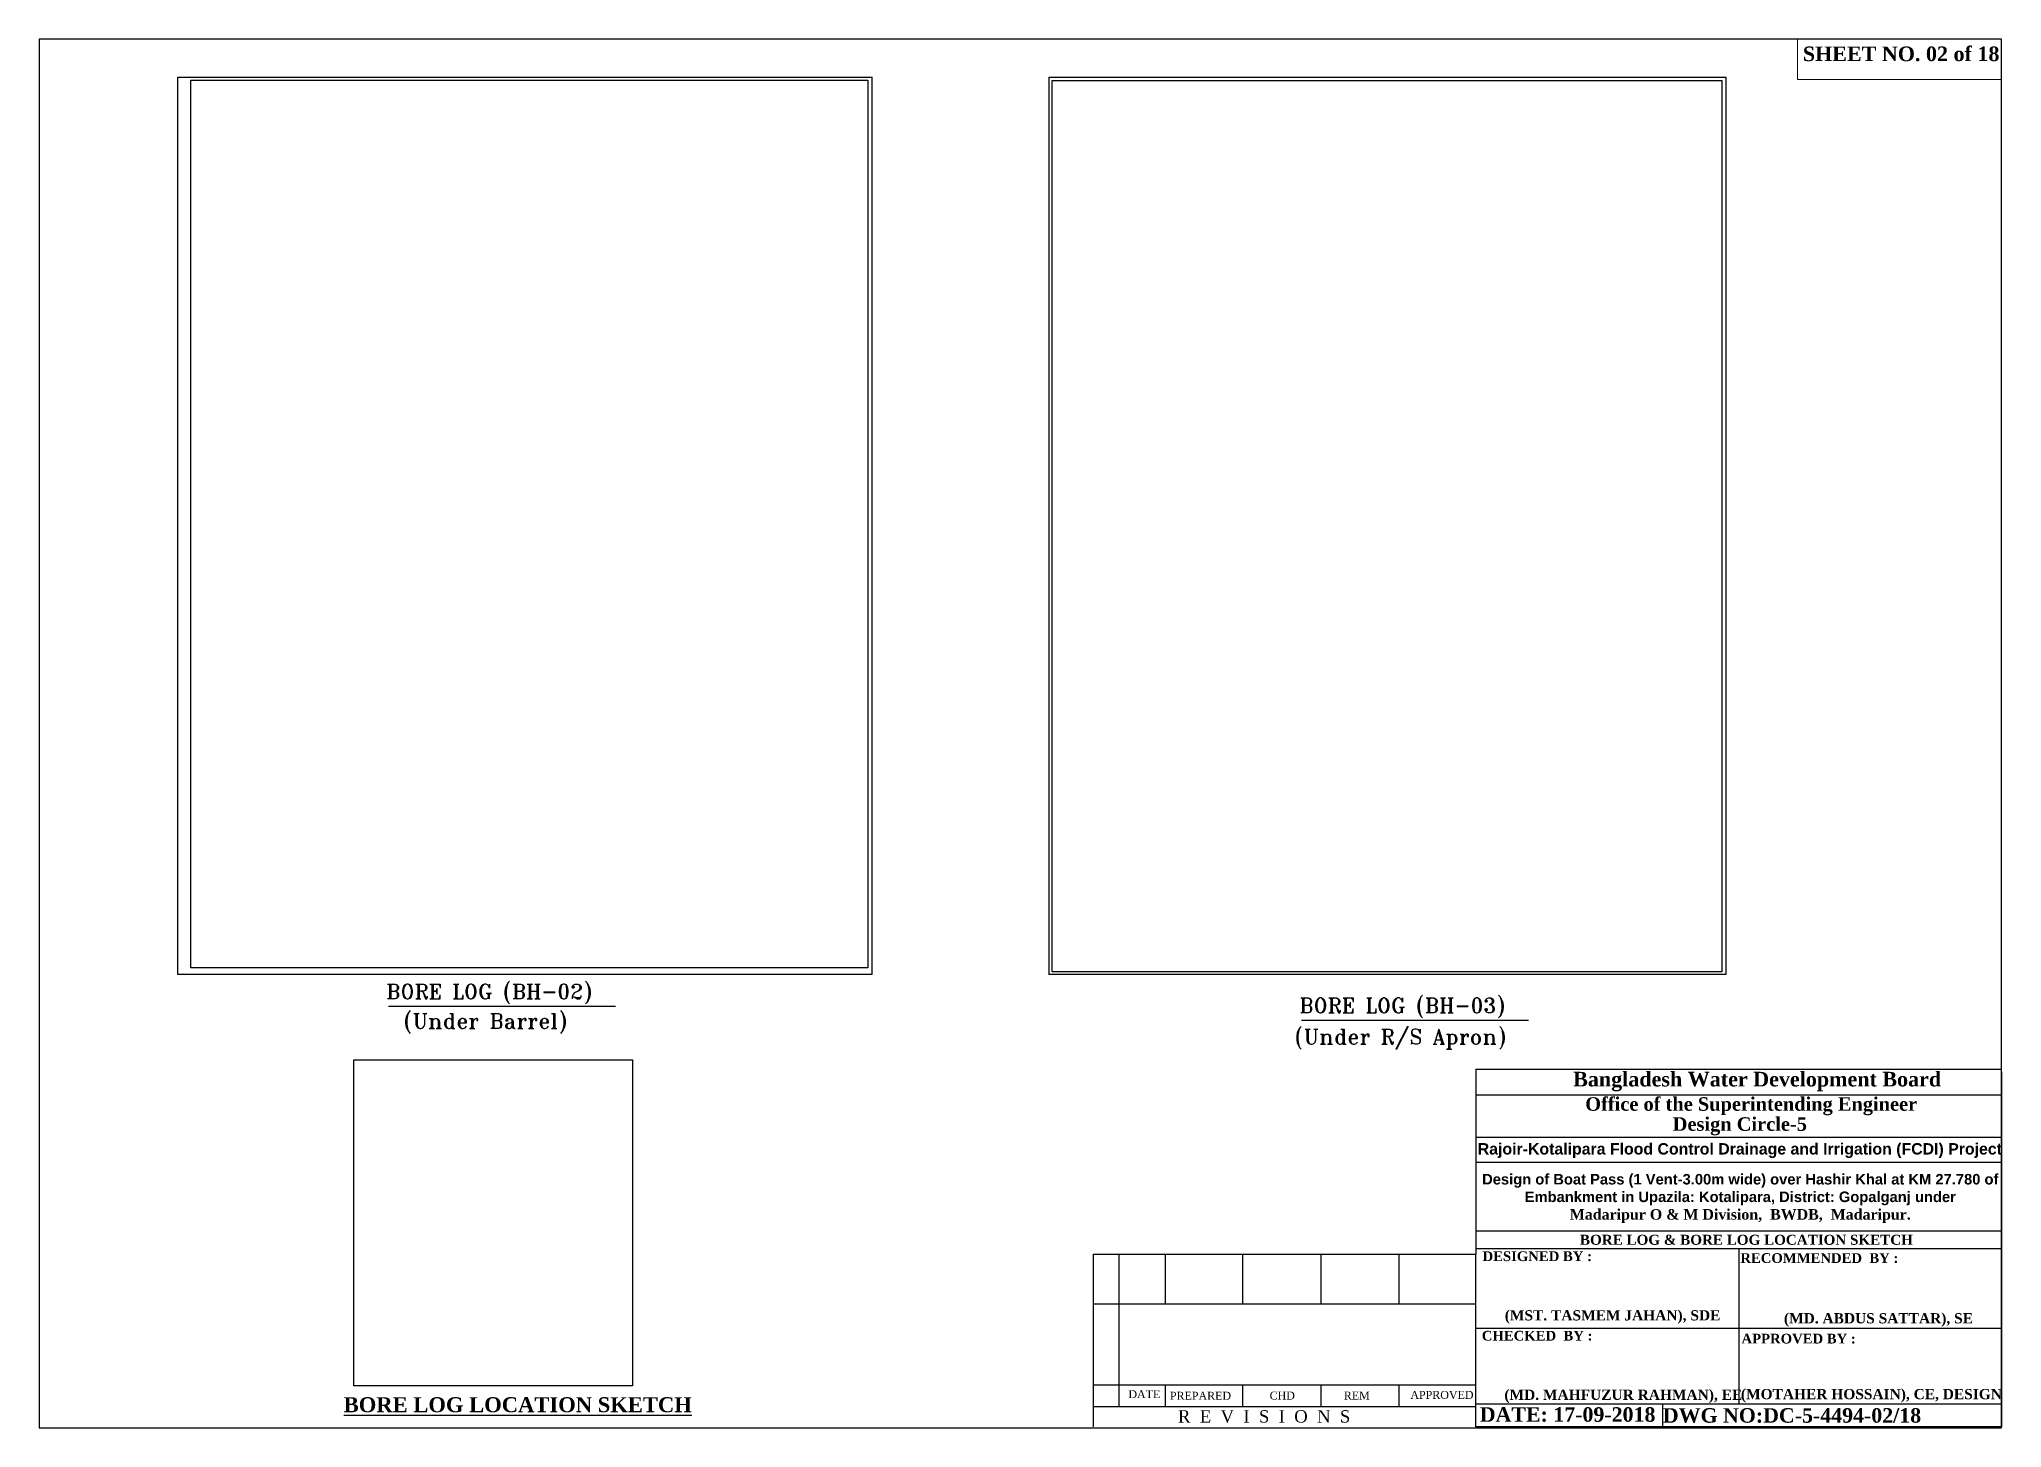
# Model space of a CAD drawing. Extents: x -1206532 to 786809, y -4288605 to 172932.
# Drawn here: x -994935 to -940477, y -4254037 to -4215529 of the extents above; entities that cross this region are included whole.
import ezdxf

# ---------------------------------------------------------------- set-up
doc = ezdxf.new("R2010")
doc.units = 0
doc.header["$LTSCALE"] = 300
doc.header["$MEASUREMENT"] = 0
doc.layers.add('Left Bank Profile', color=7, linetype='CONTINUOUS', lineweight=25)
doc.layers.add('Other line', color=7, linetype='CONTINUOUS', lineweight=15)
doc.layers.add('LINE', color=7, linetype='CONTINUOUS')
doc.styles.add('BIG', font='ROMANT.SHX')
doc.styles.add('SMALL', font='ROMANS.SHX')
picture_1 = doc.add_image_def('image4.jpg', size_in_pixel=(2766, 3625))
picture_2 = doc.add_image_def('image5.jpg', size_in_pixel=(2749, 3656))
picture_3 = doc.add_image_def('image6.jpg', size_in_pixel=(349, 408))

msp = doc.modelspace()

# ---------------------------------------------------------------- texts
at = {"layer": 'LINE', "style": 'BIG'}
for s, p in [('BORE LOG (BH-02)', (-985303.261, -4242146.303)), ('BORE LOG (BH-03)', (-959965.515, -4242532.225)), ('(Under Barrel)', (-984823.261, -4242962.303)), ('(Under R/S Apron)', (-960095.335, -4243400.462))]:
    msp.add_text(s, height=414.75, dxfattribs=at).set_placement(p)
at = {"layer": 'LINE', "attachment_point": 1}
for s, insert, char_height, width, style in [('{\\fTimes New Roman|b1|i0|c0|p18;SHEET NO. 02 of 18}', (-945996.169, -4215730.49), 405, 5387.55148, 'SMALL'), ('{\\fTimes New Roman|b0|i0|c0|p18; \\fTimes New Roman|b1|i0|c0|p18;\\LBORE LOG LOCATION SKETCH}', (-986643.523, -4253190.489), 414.75, 10023.1664, 'BIG')]:
    msp.add_mtext(s, dxfattribs=dict(at, insert=insert, char_height=char_height, width=width, style=style))
at = {"layer": 'LINE', "lineweight": 25, "attachment_point": 8}
for s, insert, char_height, width in [('{\\fTimes New Roman|b1|i0|c0|p18;Bangladesh Water Development Board}', (-947263.958, -4244707.703), 405, 15742.71171), ('{\\fTimes New Roman|b1|i0|c0|p18;Office of the Superintending Engineer}', (-947429.914, -4245371.679), 374.67541, 14984.13964), ('{\\fTimes New Roman|b1|i0|c0|p18;Design Circle-5}', (-947745.232, -4245927.75), 374.67541, 14984.13964), ('{\\fArial|b1|i0|c0|p34;Rajoir-Kotalipara Flood Control Drainage and Irrigation (FCDI) Project}', (-947744.455, -4246556.297), 315, 14618.67282), ('\\pt0.003352;{\\fArial|b1|i0|c0|p34;Design of Boat Pass (1 Vent-3.00m wide) over Hashir Khal at KM 27.780 of Embankment in Upazila: Kotalipara, District: Gopalganj under \\P\\ptz;\\fTimes New Roman|b1|i0|c0|p18;Madaripur O & M Division,  BWDB,  Madaripur.}', (-947732.951, -4248361.149), 292.5, 15116.65106), ('{\\fTimes New Roman|b1|i0|c0|p18;BORE LOG & BORE LOG LOCATION SKETCH}', (-947561.432, -4248966.268), 277.32979, 13161.32521)]:
    msp.add_mtext(s, dxfattribs=dict(at, insert=insert, char_height=char_height, width=width))
at = {"layer": 'LINE', "lineweight": 25, "attachment_point": 1}
for s, insert, char_height in [('{\\fTimes New Roman|b1|i0|c0|p18;DESIGNED BY :}', (-954884.958, -4249144.233), 270), ('{\\fTimes New Roman|b1|i0|c0|p18;RECOMMENDED  BY :}', (-947730.494, -4249196.288), 270), ('{\\fTimes New Roman|b1|i0|c0|p18;\\C0;(MST. TASMEM JAHAN), SDE}', (-954268.2, -4250777.26), 283.5), ('{\\fTimes New Roman|b1|i0|c0|p18;\\C0;(MD. ABDUS SATTAR), SE}', (-946521.315, -4250859.149), 283.5), ('{\\fTimes New Roman|b1|i0|c0|p18;CHECKED  BY :}', (-954905.019, -4251349.897), 270), ('{\\fTimes New Roman|b1|i0|c0|p18;APPROVED BY :}', (-947699.586, -4251430.402), 270), ('{\\fTimes New Roman|b0|i0|c0|p18;DATE }', (-964712.166, -4252996.457), 219.65555), ('{\\fTimes New Roman|b0|i0|c0|p18;PREPARED\\fTimes New Roman|b1|i0|c0|p18; }', (-963559.361, -4253039.62), 219.65555), ('{\\fTimes New Roman|b0|i0|c0|p18;CHD}', (-960792.415, -4253035.001), 219.65555), ('{\\fTimes New Roman|b0|i0|c0|p18; REM }', (-958816.403, -4253035.001), 219.65555), ('{\\fTimes New Roman|b0|i0|c0|p18;APPROVED}', (-956886.995, -4253016.121), 219.65555), ('{\\fTimes New Roman|b1|i0|c0|p18;\\C0;(MD. MAHFUZUR RAHMAN), EE}', (-954278.734, -4252979.977), 283.5), ('{\\fTimes New Roman|b1|i0|c0|p18;\\C0;(MOTAHER HOSSAIN), CE, DESIGN}', (-947716.086, -4252961.967), 283.5), ('{\\fTimes New Roman|b0|i0|c0|p18;R  E  V  I  S  I  O  N  S}', (-963335.831, -4253550.934), 343.2118), ('{\\fTimes New Roman|b1|i0|c0|p18;DATE: 17-09-2018}', (-954961.281, -4253468.845), 401.9433), ('{\\fTimes New Roman|b1|i0|c0|p18; DWG NO:DC-5-4494-02/18}', (-950032.484, -4253494.212), 401.9433)]:
    msp.add_mtext(s, dxfattribs=dict(at, insert=insert, char_height=char_height))

# ---------------------------------------------------------------- linework, layer by layer
at = {"layer": 'Left Bank Profile'}
msp.add_lwpolyline([(-968113.33, -4254036.671), (-940480.743, -4254036.671)], dxfattribs=at)
at = {"layer": 'LINE'}
for p, q in [((-985245.872, -4242345.788), (-978946.872, -4242345.788)), ((-959908.127, -4242731.711), (-953609.127, -4242731.711))]:
    msp.add_line(p, q, dxfattribs=at)
at = {"layer": 'LINE', "lineweight": 25}
for p, q in [((-955071.114, -4244092.057), (-940480.743, -4244092.057)), ((-955071.114, -4244092.057), (-955071.114, -4249223.087)), ((-940480.743, -4244179.183), (-940480.743, -4254014.171)), ((-955071.114, -4244800.502), (-940480.743, -4244800.502)), ((-955071.114, -4245975.6), (-940480.743, -4245975.6)), ((-955071.114, -4245975.6), (-940480.743, -4245975.6)), ((-955071.114, -4245975.6), (-940480.743, -4245975.6)), ((-955071.114, -4245975.6), (-940480.743, -4245975.6)), ((-955071.114, -4246668.947), (-940480.743, -4246668.947)), ((-955071.114, -4246668.947), (-940480.743, -4246668.947)), ((-955071.114, -4246668.947), (-940480.743, -4246668.947)), ((-955071.114, -4246668.947), (-940480.743, -4246668.947)), ((-955071.114, -4248576.343), (-940480.743, -4248576.343)), ((-965689.887, -4249223.087), (-955071.114, -4249223.087)), ((-965689.887, -4249223.087), (-965689.887, -4254014.171)), ((-964974.499, -4249223.087), (-964974.499, -4253445.113)), ((-964974.499, -4249223.087), (-964974.499, -4253445.113)), ((-964974.499, -4249223.087), (-964974.499, -4253445.113)), ((-964974.499, -4249223.087), (-964974.499, -4253445.113)), ((-963689.282, -4249245.818), (-963689.282, -4250603.75)), ((-961533.548, -4250603.75), (-961533.548, -4249222.963)), ((-959361.53, -4250603.75), (-959361.53, -4249222.963)), ((-957198.169, -4250603.75), (-957198.169, -4249242.307)), ((-957127.267, -4249223.087), (-955071.114, -4249223.087)), ((-955071.114, -4249070.606), (-940480.743, -4249070.606)), ((-955071.114, -4254014.171), (-955071.114, -4249223.087)), ((-947775.928, -4249070.606), (-947775.928, -4253375.587)), ((-965689.887, -4250603.75), (-955178.562, -4250603.75)), ((-964941.72, -4250603.75), (-955071.114, -4250603.75)), ((-955071.114, -4251274.736), (-940480.743, -4251274.736)), ((-965689.887, -4252844.825), (-955178.562, -4252844.825)), ((-964941.72, -4252844.825), (-955071.114, -4252844.825)), ((-964941.72, -4252844.825), (-955178.562, -4252844.825)), ((-964941.72, -4252844.825), (-955178.562, -4252844.825)), ((-963689.282, -4252844.825), (-963689.282, -4253445.113)), ((-961533.548, -4253446.514), (-961533.548, -4252844.825)), ((-959361.53, -4253446.514), (-959361.53, -4252844.825)), ((-957198.169, -4253443.208), (-957198.169, -4252844.825)), ((-965689.887, -4253445.113), (-955178.562, -4253445.113)), ((-964941.72, -4253445.113), (-955071.114, -4253445.113)), ((-964941.72, -4253445.113), (-955178.562, -4253445.113)), ((-964941.72, -4253445.113), (-955178.562, -4253445.113)), ((-955071.114, -4253375.587), (-940480.743, -4253375.587)), ((-952170.839, -4253375.587), (-940480.743, -4253375.587)), ((-952170.839, -4253375.587), (-940480.743, -4253375.587)), ((-952170.839, -4253375.587), (-940480.743, -4253375.587)), ((-949892.696, -4253375.587), (-949892.696, -4254019.721)), ((-940480.743, -4254014.171), (-955071.114, -4254014.171)), ((-943449.382, -4254014.171), (-942476.502, -4254014.171))]:
    msp.add_line(p, q, dxfattribs=at)
at = {"layer": 'LINE'}
msp.add_lwpolyline([(-994935.423, -4254036.671), (-940480.743, -4254036.671), (-940480.743, -4215529.433), (-994935.423, -4215529.433)], close=True, dxfattribs=at)
at = {"layer": 'LINE', "lineweight": 9}
msp.add_lwpolyline([(-940480.743, -4215529.433), (-946145.786, -4215529.433), (-946145.786, -4216640.688), (-940480.743, -4216640.688)], close=True, dxfattribs=at)
at = {"layer": 'Other line', "color": 0, "lineweight": 30}
for points in [[(-971820.633, -4241463.156), (-991087.286, -4241463.156), (-991087.286, -4216581.649), (-971820.633, -4216581.649)], [(-971820.633, -4241463.156), (-971820.633, -4216581.649)], [(-966923.128, -4216581.649), (-966923.128, -4241463.156)], [(-966923.128, -4216581.649), (-948129.225, -4216581.649), (-948129.225, -4241463.156), (-966923.128, -4241463.156)]]:
    msp.add_lwpolyline(points, dxfattribs=at)

msp.set_redraw_order([(e.dxf.handle, doc.entitydb.next_handle()) for e in msp.query("TEXT MTEXT ATTDEF DIMENSION ARC_DIMENSION")])  # texts and dimensions are drawn at this point

# ---------------------------------------------------------------- pictures from other files: only their frames are drawn
at = {"layer": 'Other line', "color": 0, "lineweight": 30}
image = msp.add_image(picture_1, insert=(-990732.636, -4241281.647), size_in_units=(18785.672, 24619.689), dxfattribs=at)
image.dxf.flags = 7
image = msp.add_image(picture_2, insert=(-966827.701, -4241389.128), size_in_units=(18583.323, 24714.67), dxfattribs=at)
image.dxf.flags = 7
image = msp.add_image(picture_3, insert=(-986205.663, -4252878.008), size_in_units=(7736.183, 9044.019), dxfattribs=at)
image.dxf.flags = 7

doc.saveas('drawing.dxf')
